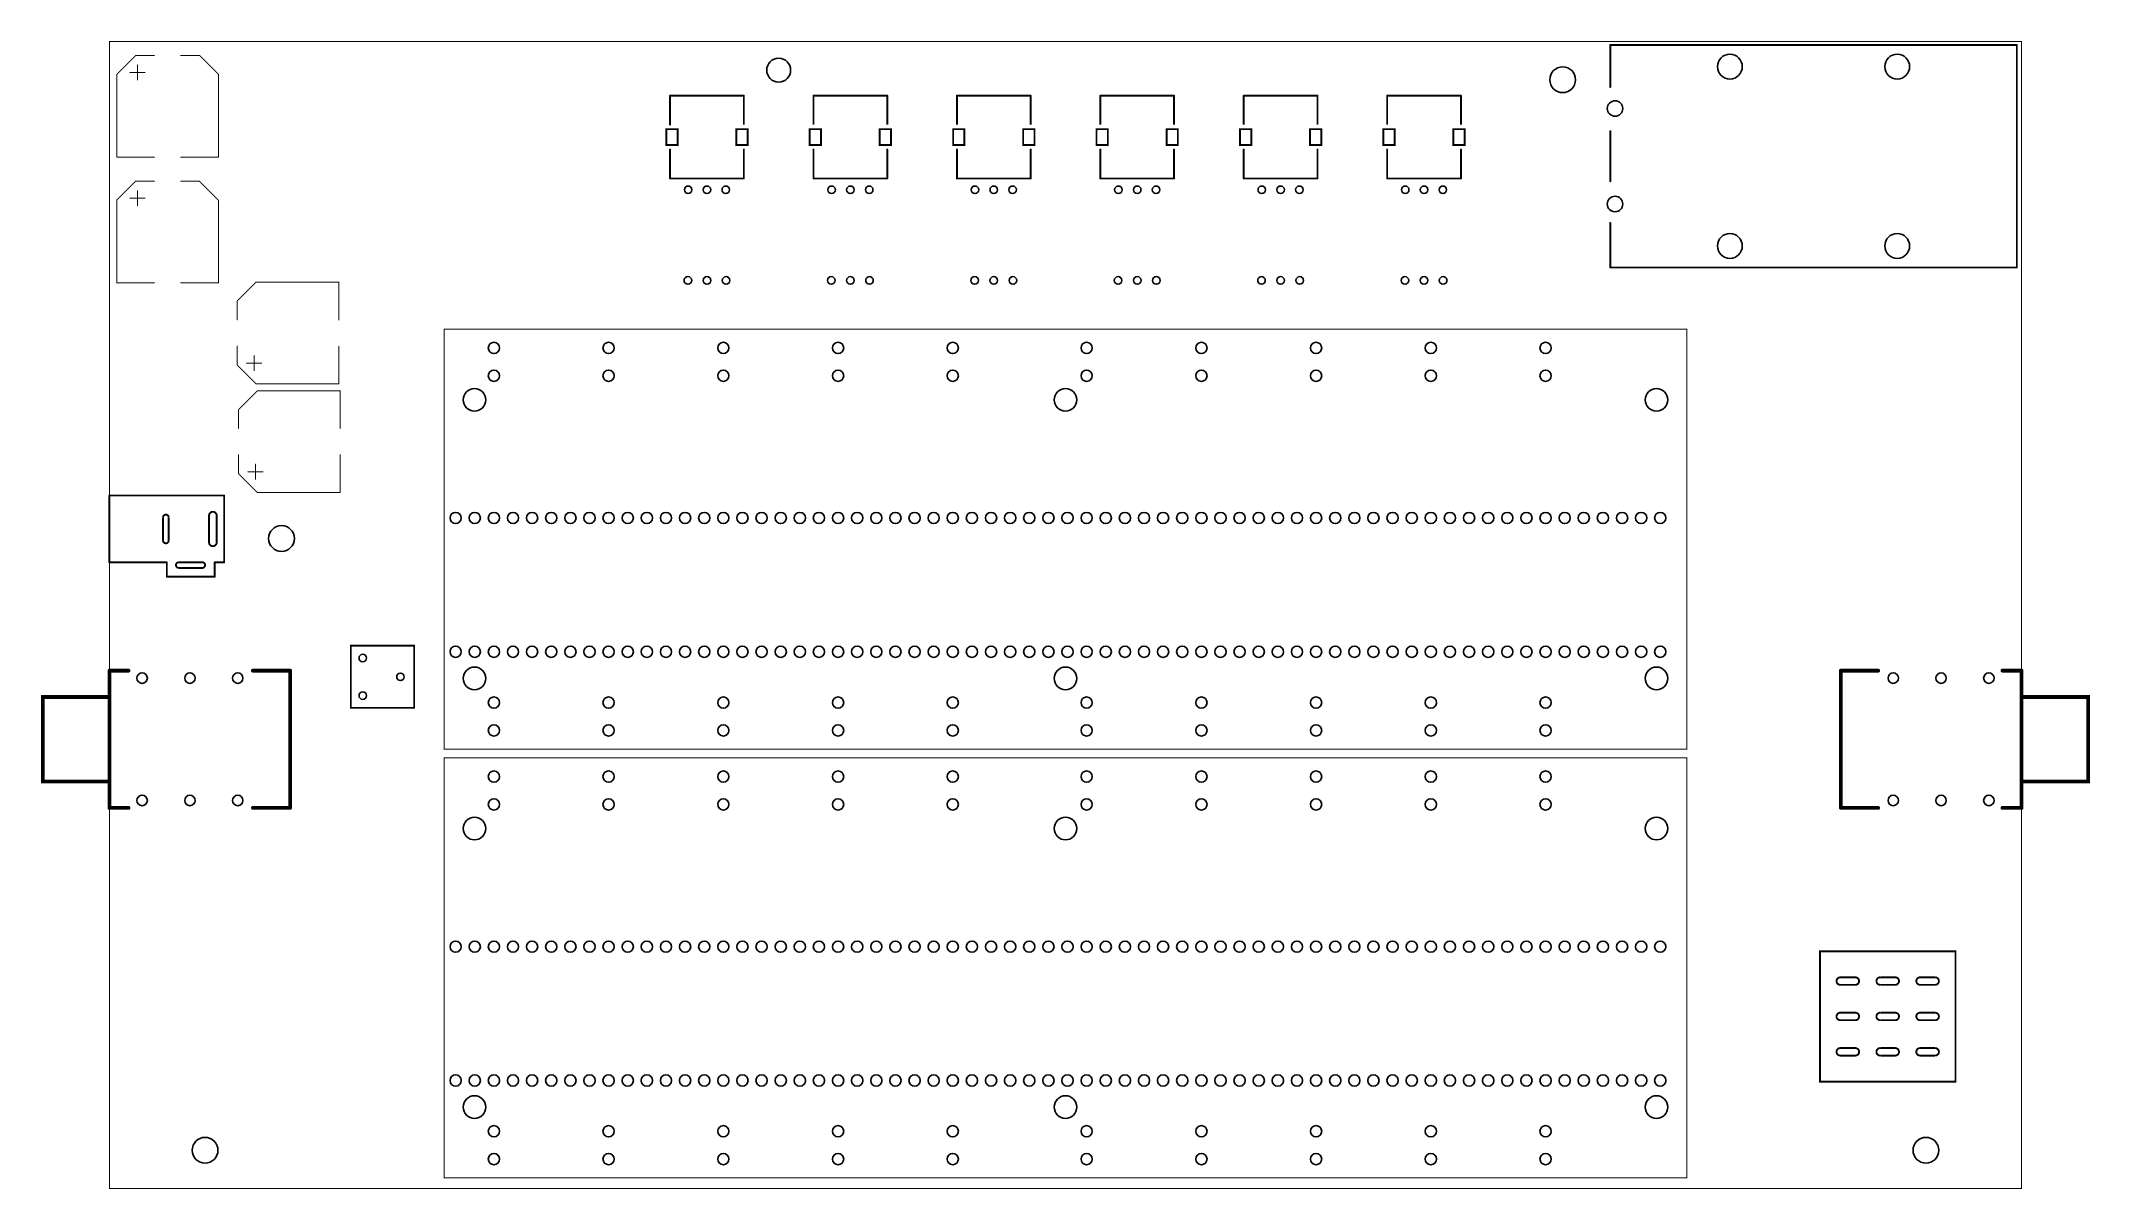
# Model space of a CAD drawing. Extents: x -0.4 to 10.4, y 0 to 6.
import ezdxf

# ---------------------------------------------------------------- set-up
doc = ezdxf.new("R2010")
doc.units = 0
doc.header["$MEASUREMENT"] = 0
for name, color, linetype in [('Board_Outline', 13, 'Continuous'), ('Drill_Top', 7, 'Continuous'), ('Top_Silk', 2, 'Continuous')]:
    doc.layers.add(name, color=color, linetype=linetype)

msp = doc.modelspace()

# ---------------------------------------------------------------- linework, layer by layer
at = {"layer": 'Board_Outline', "linetype": 'Continuous'}
for points, const_width in [([(0, 0), (10, 0), (10, 6), (0, 6), (0, 0)], 0.0055), ([(2.9124, 5.5414), (2.9714, 5.5414), (2.9714, 5.4587), (2.9124, 5.4587), (2.9124, 5.5414)], 0.0098), ([(2.9124, 5.5414), (2.9714, 5.5414), (2.9714, 5.4587), (2.9124, 5.4587), (2.9124, 5.5414)], 0.0055), ([(3.2786, 5.5414), (3.3376, 5.5414), (3.3376, 5.4587), (3.2786, 5.4587), (3.2786, 5.5414)], 0.0098), ([(3.2786, 5.5414), (3.3376, 5.5414), (3.3376, 5.4587), (3.2786, 5.4587), (3.2786, 5.5414)], 0.0055), ([(3.6624, 5.5414), (3.7214, 5.5414), (3.7214, 5.4587), (3.6624, 5.4587), (3.6624, 5.5414)], 0.0098), ([(3.6624, 5.5414), (3.7214, 5.5414), (3.7214, 5.4587), (3.6624, 5.4587), (3.6624, 5.5414)], 0.0055), ([(4.0286, 5.5414), (4.0876, 5.5414), (4.0876, 5.4587), (4.0286, 5.4587), (4.0286, 5.5414)], 0.0098), ([(4.0286, 5.5414), (4.0876, 5.5414), (4.0876, 5.4587), (4.0286, 5.4587), (4.0286, 5.5414)], 0.0055), ([(4.4124, 5.5414), (4.4714, 5.5414), (4.4714, 5.4587), (4.4124, 5.4587), (4.4124, 5.5414)], 0.0098), ([(4.4124, 5.5414), (4.4714, 5.5414), (4.4714, 5.4587), (4.4124, 5.4587), (4.4124, 5.5414)], 0.0055), ([(4.7786, 5.5414), (4.8376, 5.5414), (4.8376, 5.4587), (4.7786, 5.4587), (4.7786, 5.5414)], 0.0098), ([(4.7786, 5.5414), (4.8376, 5.5414), (4.8376, 5.4587), (4.7786, 5.4587), (4.7786, 5.5414)], 0.0055), ([(5.1624, 5.5414), (5.2214, 5.5414), (5.2214, 5.4587), (5.1624, 5.4587), (5.1624, 5.5414)], 0.0098), ([(5.1624, 5.5414), (5.2214, 5.5414), (5.2214, 5.4587), (5.1624, 5.4587), (5.1624, 5.5414)], 0.0055), ([(5.5286, 5.5414), (5.5876, 5.5414), (5.5876, 5.4587), (5.5286, 5.4587), (5.5286, 5.5414)], 0.0098), ([(5.5286, 5.5414), (5.5876, 5.5414), (5.5876, 5.4587), (5.5286, 5.4587), (5.5286, 5.5414)], 0.0055), ([(5.9124, 5.5414), (5.9714, 5.5414), (5.9714, 5.4587), (5.9124, 5.4587), (5.9124, 5.5414)], 0.0098), ([(5.9124, 5.5414), (5.9714, 5.5414), (5.9714, 5.4587), (5.9124, 5.4587), (5.9124, 5.5414)], 0.0055), ([(6.2786, 5.5414), (6.3376, 5.5414), (6.3376, 5.4587), (6.2786, 5.4587), (6.2786, 5.5414)], 0.0098), ([(6.2786, 5.5414), (6.3376, 5.5414), (6.3376, 5.4587), (6.2786, 5.4587), (6.2786, 5.5414)], 0.0055), ([(6.6624, 5.5414), (6.7214, 5.5414), (6.7214, 5.4587), (6.6624, 5.4587), (6.6624, 5.5414)], 0.0098), ([(6.6624, 5.5414), (6.7214, 5.5414), (6.7214, 5.4587), (6.6624, 5.4587), (6.6624, 5.5414)], 0.0055), ([(7.0286, 5.5414), (7.0876, 5.5414), (7.0876, 5.4587), (7.0286, 5.4587), (7.0286, 5.5414)], 0.0098), ([(7.0286, 5.5414), (7.0876, 5.5414), (7.0876, 5.4587), (7.0286, 5.4587), (7.0286, 5.5414)], 0.0055), ([(0.561, 3.52), (0.5608, 3.5231), (0.56, 3.5262), (0.5588, 3.5291), (0.5572, 3.5317), (0.5551, 3.5341), (0.5528, 3.5362), (0.5501, 3.5378), (0.5472, 3.539), (0.5441, 3.5398), (0.541, 3.54), (0.5379, 3.5398), (0.5348, 3.539), (0.5319, 3.5378), (0.5292, 3.5362), (0.5268, 3.5341), (0.5248, 3.5317), (0.5232, 3.5291), (0.522, 3.5262), (0.5212, 3.5231), (0.521, 3.52)], 0.0098), ([(0.561, 3.52), (0.5608, 3.5231), (0.56, 3.5262), (0.5588, 3.5291), (0.5572, 3.5317), (0.5551, 3.5341), (0.5528, 3.5362), (0.5501, 3.5378), (0.5472, 3.539), (0.5441, 3.5398), (0.541, 3.54), (0.5379, 3.5398), (0.5348, 3.539), (0.5319, 3.5378), (0.5292, 3.5362), (0.5268, 3.5341), (0.5248, 3.5317), (0.5232, 3.5291), (0.522, 3.5262), (0.5212, 3.5231), (0.521, 3.52)], 0.0055), ([(0.31, 3.51), (0.3098, 3.5123), (0.3093, 3.5146), (0.3084, 3.5168), (0.3072, 3.5188), (0.3056, 3.5206), (0.3038, 3.5221), (0.3018, 3.5234), (0.2997, 3.5243), (0.2974, 3.5248), (0.295, 3.525), (0.2927, 3.5248), (0.2904, 3.5243), (0.2882, 3.5234), (0.2862, 3.5221), (0.2844, 3.5206), (0.2829, 3.5188), (0.2817, 3.5168), (0.2808, 3.5146), (0.2802, 3.5123), (0.28, 3.51)], 0.0098), ([(0.28, 3.51), (0.28, 3.39)], 0.0098), ([(0.31, 3.51), (0.3098, 3.5123), (0.3093, 3.5146), (0.3084, 3.5168), (0.3072, 3.5188), (0.3056, 3.5206), (0.3038, 3.5221), (0.3018, 3.5234), (0.2997, 3.5243), (0.2974, 3.5248), (0.295, 3.525), (0.2927, 3.5248), (0.2904, 3.5243), (0.2882, 3.5234), (0.2862, 3.5221), (0.2844, 3.5206), (0.2829, 3.5188), (0.2817, 3.5168), (0.2808, 3.5146), (0.2802, 3.5123), (0.28, 3.51)], 0.0055), ([(0.28, 3.51), (0.28, 3.39)], 0.0055), ([(0.31, 3.51), (0.31, 3.39)], 0.0098), ([(0.31, 3.51), (0.31, 3.39)], 0.0055), ([(0.521, 3.52), (0.521, 3.38)], 0.0098), ([(0.521, 3.52), (0.521, 3.38)], 0.0055), ([(0.561, 3.52), (0.561, 3.38)], 0.0098), ([(0.561, 3.52), (0.561, 3.38)], 0.0055), ([(0.28, 3.39), (0.2802, 3.3877), (0.2808, 3.3854), (0.2817, 3.3832), (0.2829, 3.3812), (0.2844, 3.3794), (0.2862, 3.3779), (0.2882, 3.3767), (0.2904, 3.3757), (0.2927, 3.3752), (0.295, 3.375), (0.2974, 3.3752), (0.2997, 3.3757), (0.3018, 3.3767), (0.3038, 3.3779), (0.3056, 3.3794), (0.3072, 3.3812), (0.3084, 3.3832), (0.3093, 3.3854), (0.3098, 3.3877), (0.31, 3.39)], 0.0098), ([(0.28, 3.39), (0.2802, 3.3877), (0.2808, 3.3854), (0.2817, 3.3832), (0.2829, 3.3812), (0.2844, 3.3794), (0.2862, 3.3779), (0.2882, 3.3767), (0.2904, 3.3757), (0.2927, 3.3752), (0.295, 3.375), (0.2974, 3.3752), (0.2997, 3.3757), (0.3018, 3.3767), (0.3038, 3.3779), (0.3056, 3.3794), (0.3072, 3.3812), (0.3084, 3.3832), (0.3093, 3.3854), (0.3098, 3.3877), (0.31, 3.39)], 0.0055), ([(0.521, 3.38), (0.5212, 3.3769), (0.522, 3.3738), (0.5232, 3.3709), (0.5248, 3.3682), (0.5269, 3.3659), (0.5292, 3.3638), (0.5319, 3.3622), (0.5348, 3.361), (0.5379, 3.3603), (0.541, 3.36), (0.5441, 3.3603), (0.5472, 3.361), (0.5501, 3.3622), (0.5527, 3.3638), (0.5551, 3.3659), (0.5572, 3.3682), (0.5588, 3.3709), (0.56, 3.3738), (0.5607, 3.3769), (0.561, 3.38)], 0.0098), ([(0.521, 3.38), (0.5212, 3.3769), (0.522, 3.3738), (0.5232, 3.3709), (0.5248, 3.3682), (0.5269, 3.3659), (0.5292, 3.3638), (0.5319, 3.3622), (0.5348, 3.361), (0.5379, 3.3603), (0.541, 3.36), (0.5441, 3.3603), (0.5472, 3.361), (0.5501, 3.3622), (0.5527, 3.3638), (0.5551, 3.3659), (0.5572, 3.3682), (0.5588, 3.3709), (0.56, 3.3738), (0.5607, 3.3769), (0.561, 3.38)], 0.0055), ([(0.363, 3.276), (0.3607, 3.2758), (0.3584, 3.2753), (0.3562, 3.2744), (0.3542, 3.2731), (0.3524, 3.2716), (0.3509, 3.2698), (0.3496, 3.2678), (0.3487, 3.2656), (0.3482, 3.2633), (0.348, 3.261), (0.3482, 3.2586), (0.3487, 3.2564), (0.3496, 3.2542), (0.3509, 3.2522), (0.3524, 3.2504), (0.3542, 3.2489), (0.3562, 3.2476), (0.3584, 3.2467), (0.3607, 3.2462), (0.363, 3.246)], 0.0098), ([(0.363, 3.276), (0.3607, 3.2758), (0.3584, 3.2753), (0.3562, 3.2744), (0.3542, 3.2731), (0.3524, 3.2716), (0.3509, 3.2698), (0.3496, 3.2678), (0.3487, 3.2656), (0.3482, 3.2633), (0.348, 3.261), (0.3482, 3.2586), (0.3487, 3.2564), (0.3496, 3.2542), (0.3509, 3.2522), (0.3524, 3.2504), (0.3542, 3.2489), (0.3562, 3.2476), (0.3584, 3.2467), (0.3607, 3.2462), (0.363, 3.246)], 0.0055), ([(0.483, 3.276), (0.363, 3.276)], 0.0098), ([(0.483, 3.246), (0.363, 3.246)], 0.0098), ([(0.483, 3.276), (0.363, 3.276)], 0.0055), ([(0.483, 3.246), (0.363, 3.246)], 0.0055), ([(0.483, 3.246), (0.4856, 3.2459), (0.4881, 3.2462), (0.4905, 3.247), (0.4928, 3.2481), (0.4949, 3.2497), (0.4966, 3.2515), (0.4981, 3.2536), (0.4991, 3.256), (0.4998, 3.2584), (0.5, 3.261), (0.4998, 3.2635), (0.4991, 3.266), (0.4981, 3.2683), (0.4966, 3.2705), (0.4949, 3.2723), (0.4928, 3.2738), (0.4905, 3.275), (0.4881, 3.2758), (0.4856, 3.2761), (0.483, 3.276)], 0.0098), ([(0.483, 3.246), (0.4856, 3.2459), (0.4881, 3.2462), (0.4905, 3.247), (0.4928, 3.2481), (0.4949, 3.2497), (0.4966, 3.2515), (0.4981, 3.2536), (0.4991, 3.256), (0.4998, 3.2584), (0.5, 3.261), (0.4998, 3.2635), (0.4991, 3.266), (0.4981, 3.2683), (0.4966, 3.2705), (0.4949, 3.2723), (0.4928, 3.2738), (0.4905, 3.275), (0.4881, 3.2758), (0.4856, 3.2761), (0.483, 3.276)], 0.0055), ([(9.052, 1.1047), (9.0489, 1.1045), (9.0459, 1.1038), (9.043, 1.1026), (9.0404, 1.101), (9.038, 1.099), (9.036, 1.0966), (9.0344, 1.094), (9.0332, 1.0911), (9.0325, 1.0881), (9.0323, 1.0851), (9.0325, 1.082), (9.0332, 1.079), (9.0344, 1.0761), (9.036, 1.0735), (9.038, 1.0711), (9.0404, 1.0691), (9.043, 1.0675), (9.0459, 1.0663), (9.0489, 1.0656), (9.052, 1.0654)], 0.0098), ([(9.052, 1.1047), (9.0489, 1.1045), (9.0459, 1.1038), (9.043, 1.1026), (9.0404, 1.101), (9.038, 1.099), (9.036, 1.0966), (9.0344, 1.094), (9.0332, 1.0911), (9.0325, 1.0881), (9.0323, 1.0851), (9.0325, 1.082), (9.0332, 1.079), (9.0344, 1.0761), (9.036, 1.0735), (9.038, 1.0711), (9.0404, 1.0691), (9.043, 1.0675), (9.0459, 1.0663), (9.0489, 1.0656), (9.052, 1.0654)], 0.0055), ([(9.1307, 1.1047), (9.052, 1.1047)], 0.0098), ([(9.1307, 1.1047), (9.052, 1.1047)], 0.0055), ([(9.1307, 1.0654), (9.1338, 1.0656), (9.1368, 1.0663), (9.1396, 1.0675), (9.1423, 1.0691), (9.1446, 1.0711), (9.1466, 1.0735), (9.1483, 1.0761), (9.1494, 1.079), (9.1502, 1.082), (9.1504, 1.0851), (9.1502, 1.0881), (9.1494, 1.0911), (9.1483, 1.094), (9.1466, 1.0966), (9.1446, 1.099), (9.1423, 1.101), (9.1396, 1.1026), (9.1368, 1.1038), (9.1338, 1.1045), (9.1307, 1.1047)], 0.0098), ([(9.1307, 1.0654), (9.1338, 1.0656), (9.1368, 1.0663), (9.1396, 1.0675), (9.1423, 1.0691), (9.1446, 1.0711), (9.1466, 1.0735), (9.1483, 1.0761), (9.1494, 1.079), (9.1502, 1.082), (9.1504, 1.0851), (9.1502, 1.0881), (9.1494, 1.0911), (9.1483, 1.094), (9.1466, 1.0966), (9.1446, 1.099), (9.1423, 1.101), (9.1396, 1.1026), (9.1368, 1.1038), (9.1338, 1.1045), (9.1307, 1.1047)], 0.0055), ([(9.2606, 1.1047), (9.2575, 1.1045), (9.2545, 1.1038), (9.2517, 1.1026), (9.2491, 1.101), (9.2467, 1.099), (9.2447, 1.0966), (9.2431, 1.094), (9.2419, 1.0911), (9.2412, 1.0881), (9.241, 1.0851), (9.2412, 1.082), (9.2419, 1.079), (9.2431, 1.0761), (9.2447, 1.0735), (9.2467, 1.0712), (9.2491, 1.0691), (9.2517, 1.0675), (9.2545, 1.0663), (9.2575, 1.0656), (9.2606, 1.0654)], 0.0098), ([(9.2606, 1.1047), (9.2575, 1.1045), (9.2545, 1.1038), (9.2517, 1.1026), (9.2491, 1.101), (9.2467, 1.099), (9.2447, 1.0966), (9.2431, 1.094), (9.2419, 1.0911), (9.2412, 1.0881), (9.241, 1.0851), (9.2412, 1.082), (9.2419, 1.079), (9.2431, 1.0761), (9.2447, 1.0735), (9.2467, 1.0712), (9.2491, 1.0691), (9.2517, 1.0675), (9.2545, 1.0663), (9.2575, 1.0656), (9.2606, 1.0654)], 0.0055), ([(9.3394, 1.1047), (9.2606, 1.1047)], 0.0098), ([(9.3394, 1.1047), (9.2606, 1.1047)], 0.0055), ([(9.3394, 1.0654), (9.3425, 1.0656), (9.3455, 1.0663), (9.3483, 1.0675), (9.3509, 1.0691), (9.3533, 1.0712), (9.3553, 1.0735), (9.3569, 1.0761), (9.3581, 1.079), (9.3588, 1.082), (9.359, 1.0851), (9.3588, 1.0881), (9.3581, 1.0911), (9.3569, 1.094), (9.3553, 1.0966), (9.3533, 1.099), (9.3509, 1.101), (9.3483, 1.1026), (9.3455, 1.1038), (9.3425, 1.1045), (9.3394, 1.1047)], 0.0098), ([(9.3394, 1.0654), (9.3425, 1.0656), (9.3455, 1.0663), (9.3483, 1.0675), (9.3509, 1.0691), (9.3533, 1.0712), (9.3553, 1.0735), (9.3569, 1.0761), (9.3581, 1.079), (9.3588, 1.082), (9.359, 1.0851), (9.3588, 1.0881), (9.3581, 1.0911), (9.3569, 1.094), (9.3553, 1.0966), (9.3533, 1.099), (9.3509, 1.101), (9.3483, 1.1026), (9.3455, 1.1038), (9.3425, 1.1045), (9.3394, 1.1047)], 0.0055), ([(9.4693, 1.1047), (9.4662, 1.1045), (9.4632, 1.1038), (9.4604, 1.1026), (9.4577, 1.101), (9.4554, 1.099), (9.4534, 1.0966), (9.4517, 1.094), (9.4506, 1.0911), (9.4498, 1.0881), (9.4496, 1.0851), (9.4498, 1.082), (9.4506, 1.079), (9.4517, 1.0761), (9.4534, 1.0735), (9.4554, 1.0711), (9.4577, 1.0691), (9.4604, 1.0675), (9.4632, 1.0663), (9.4662, 1.0656), (9.4693, 1.0654)], 0.0098), ([(9.4693, 1.1047), (9.4662, 1.1045), (9.4632, 1.1038), (9.4604, 1.1026), (9.4577, 1.101), (9.4554, 1.099), (9.4534, 1.0966), (9.4517, 1.094), (9.4506, 1.0911), (9.4498, 1.0881), (9.4496, 1.0851), (9.4498, 1.082), (9.4506, 1.079), (9.4517, 1.0761), (9.4534, 1.0735), (9.4554, 1.0711), (9.4577, 1.0691), (9.4604, 1.0675), (9.4632, 1.0663), (9.4662, 1.0656), (9.4693, 1.0654)], 0.0055), ([(9.548, 1.1047), (9.4693, 1.1047)], 0.0098), ([(9.548, 1.1047), (9.4693, 1.1047)], 0.0055), ([(9.548, 1.0654), (9.5511, 1.0656), (9.5541, 1.0663), (9.557, 1.0675), (9.5596, 1.0691), (9.562, 1.0711), (9.564, 1.0735), (9.5656, 1.0761), (9.5668, 1.079), (9.5675, 1.082), (9.5677, 1.0851), (9.5675, 1.0881), (9.5668, 1.0911), (9.5656, 1.094), (9.564, 1.0966), (9.562, 1.099), (9.5596, 1.101), (9.557, 1.1026), (9.5541, 1.1038), (9.5511, 1.1045), (9.548, 1.1047)], 0.0098), ([(9.548, 1.0654), (9.5511, 1.0656), (9.5541, 1.0663), (9.557, 1.0675), (9.5596, 1.0691), (9.562, 1.0711), (9.564, 1.0735), (9.5656, 1.0761), (9.5668, 1.079), (9.5675, 1.082), (9.5677, 1.0851), (9.5675, 1.0881), (9.5668, 1.0911), (9.5656, 1.094), (9.564, 1.0966), (9.562, 1.099), (9.5596, 1.101), (9.557, 1.1026), (9.5541, 1.1038), (9.5511, 1.1045), (9.548, 1.1047)], 0.0055), ([(9.1307, 1.0654), (9.052, 1.0654)], 0.0098), ([(9.1307, 1.0654), (9.052, 1.0654)], 0.0055), ([(9.3394, 1.0654), (9.2606, 1.0654)], 0.0098), ([(9.3394, 1.0654), (9.2606, 1.0654)], 0.0055), ([(9.548, 1.0654), (9.4693, 1.0654)], 0.0098), ([(9.548, 1.0654), (9.4693, 1.0654)], 0.0055), ([(9.052, 0.9197), (9.0489, 0.9194), (9.0459, 0.9187), (9.043, 0.9175), (9.0404, 0.9159), (9.038, 0.9139), (9.036, 0.9116), (9.0344, 0.9089), (9.0332, 0.9061), (9.0325, 0.9031), (9.0323, 0.9), (9.0325, 0.8969), (9.0332, 0.8939), (9.0344, 0.8911), (9.036, 0.8884), (9.038, 0.8861), (9.0404, 0.8841), (9.043, 0.8825), (9.0459, 0.8813), (9.0489, 0.8806), (9.052, 0.8803)], 0.0098), ([(9.052, 0.9197), (9.0489, 0.9194), (9.0459, 0.9187), (9.043, 0.9175), (9.0404, 0.9159), (9.038, 0.9139), (9.036, 0.9116), (9.0344, 0.9089), (9.0332, 0.9061), (9.0325, 0.9031), (9.0323, 0.9), (9.0325, 0.8969), (9.0332, 0.8939), (9.0344, 0.8911), (9.036, 0.8884), (9.038, 0.8861), (9.0404, 0.8841), (9.043, 0.8825), (9.0459, 0.8813), (9.0489, 0.8806), (9.052, 0.8803)], 0.0055), ([(9.1307, 0.9197), (9.052, 0.9197)], 0.0098), ([(9.1307, 0.8803), (9.052, 0.8803)], 0.0098), ([(9.1307, 0.9197), (9.052, 0.9197)], 0.0055), ([(9.1307, 0.8803), (9.052, 0.8803)], 0.0055), ([(9.1307, 0.8803), (9.1338, 0.8806), (9.1368, 0.8813), (9.1396, 0.8825), (9.1423, 0.8841), (9.1446, 0.8861), (9.1466, 0.8884), (9.1483, 0.8911), (9.1494, 0.8939), (9.1502, 0.8969), (9.1504, 0.9), (9.1502, 0.9031), (9.1494, 0.9061), (9.1483, 0.9089), (9.1466, 0.9116), (9.1446, 0.9139), (9.1423, 0.9159), (9.1396, 0.9175), (9.1368, 0.9187), (9.1338, 0.9194), (9.1307, 0.9197)], 0.0098), ([(9.1307, 0.8803), (9.1338, 0.8806), (9.1368, 0.8813), (9.1396, 0.8825), (9.1423, 0.8841), (9.1446, 0.8861), (9.1466, 0.8884), (9.1483, 0.8911), (9.1494, 0.8939), (9.1502, 0.8969), (9.1504, 0.9), (9.1502, 0.9031), (9.1494, 0.9061), (9.1483, 0.9089), (9.1466, 0.9116), (9.1446, 0.9139), (9.1423, 0.9159), (9.1396, 0.9175), (9.1368, 0.9187), (9.1338, 0.9194), (9.1307, 0.9197)], 0.0055), ([(9.2606, 0.9197), (9.2575, 0.9194), (9.2545, 0.9187), (9.2517, 0.9175), (9.2491, 0.9159), (9.2467, 0.9139), (9.2447, 0.9116), (9.2431, 0.9089), (9.2419, 0.9061), (9.2412, 0.9031), (9.241, 0.9), (9.2412, 0.8969), (9.2419, 0.8939), (9.2431, 0.8911), (9.2447, 0.8884), (9.2467, 0.8861), (9.2491, 0.8841), (9.2517, 0.8825), (9.2545, 0.8813), (9.2575, 0.8806), (9.2606, 0.8803)], 0.0098), ([(9.2606, 0.9197), (9.2575, 0.9194), (9.2545, 0.9187), (9.2517, 0.9175), (9.2491, 0.9159), (9.2467, 0.9139), (9.2447, 0.9116), (9.2431, 0.9089), (9.2419, 0.9061), (9.2412, 0.9031), (9.241, 0.9), (9.2412, 0.8969), (9.2419, 0.8939), (9.2431, 0.8911), (9.2447, 0.8884), (9.2467, 0.8861), (9.2491, 0.8841), (9.2517, 0.8825), (9.2545, 0.8813), (9.2575, 0.8806), (9.2606, 0.8803)], 0.0055), ([(9.3394, 0.9197), (9.2606, 0.9197)], 0.0098), ([(9.3394, 0.8803), (9.2606, 0.8803)], 0.0098), ([(9.3394, 0.9197), (9.2606, 0.9197)], 0.0055), ([(9.3394, 0.8803), (9.2606, 0.8803)], 0.0055), ([(9.3394, 0.8803), (9.3425, 0.8806), (9.3455, 0.8813), (9.3483, 0.8825), (9.3509, 0.8841), (9.3533, 0.8861), (9.3553, 0.8884), (9.3569, 0.8911), (9.3581, 0.8939), (9.3588, 0.8969), (9.359, 0.9), (9.3588, 0.9031), (9.3581, 0.9061), (9.3569, 0.9089), (9.3553, 0.9116), (9.3533, 0.9139), (9.3509, 0.9159), (9.3483, 0.9175), (9.3455, 0.9187), (9.3425, 0.9194), (9.3394, 0.9197)], 0.0098), ([(9.3394, 0.8803), (9.3425, 0.8806), (9.3455, 0.8813), (9.3483, 0.8825), (9.3509, 0.8841), (9.3533, 0.8861), (9.3553, 0.8884), (9.3569, 0.8911), (9.3581, 0.8939), (9.3588, 0.8969), (9.359, 0.9), (9.3588, 0.9031), (9.3581, 0.9061), (9.3569, 0.9089), (9.3553, 0.9116), (9.3533, 0.9139), (9.3509, 0.9159), (9.3483, 0.9175), (9.3455, 0.9187), (9.3425, 0.9194), (9.3394, 0.9197)], 0.0055), ([(9.4693, 0.9197), (9.4662, 0.9194), (9.4632, 0.9187), (9.4604, 0.9175), (9.4577, 0.9159), (9.4554, 0.9139), (9.4534, 0.9116), (9.4517, 0.9089), (9.4506, 0.9061), (9.4498, 0.9031), (9.4496, 0.9), (9.4498, 0.8969), (9.4506, 0.8939), (9.4517, 0.8911), (9.4534, 0.8884), (9.4554, 0.8861), (9.4577, 0.8841), (9.4604, 0.8825), (9.4632, 0.8813), (9.4662, 0.8806), (9.4693, 0.8803)], 0.0098), ([(9.4693, 0.9197), (9.4662, 0.9194), (9.4632, 0.9187), (9.4604, 0.9175), (9.4577, 0.9159), (9.4554, 0.9139), (9.4534, 0.9116), (9.4517, 0.9089), (9.4506, 0.9061), (9.4498, 0.9031), (9.4496, 0.9), (9.4498, 0.8969), (9.4506, 0.8939), (9.4517, 0.8911), (9.4534, 0.8884), (9.4554, 0.8861), (9.4577, 0.8841), (9.4604, 0.8825), (9.4632, 0.8813), (9.4662, 0.8806), (9.4693, 0.8803)], 0.0055), ([(9.548, 0.9197), (9.4693, 0.9197)], 0.0098), ([(9.548, 0.8803), (9.4693, 0.8803)], 0.0098), ([(9.548, 0.9197), (9.4693, 0.9197)], 0.0055), ([(9.548, 0.8803), (9.4693, 0.8803)], 0.0055), ([(9.548, 0.8803), (9.5511, 0.8806), (9.5541, 0.8813), (9.557, 0.8825), (9.5596, 0.8841), (9.562, 0.8861), (9.564, 0.8884), (9.5656, 0.8911), (9.5668, 0.8939), (9.5675, 0.8969), (9.5677, 0.9), (9.5675, 0.9031), (9.5668, 0.9061), (9.5656, 0.9089), (9.564, 0.9116), (9.562, 0.9139), (9.5596, 0.9159), (9.557, 0.9175), (9.5541, 0.9187), (9.5511, 0.9194), (9.548, 0.9197)], 0.0098), ([(9.548, 0.8803), (9.5511, 0.8806), (9.5541, 0.8813), (9.557, 0.8825), (9.5596, 0.8841), (9.562, 0.8861), (9.564, 0.8884), (9.5656, 0.8911), (9.5668, 0.8939), (9.5675, 0.8969), (9.5677, 0.9), (9.5675, 0.9031), (9.5668, 0.9061), (9.5656, 0.9089), (9.564, 0.9116), (9.562, 0.9139), (9.5596, 0.9159), (9.557, 0.9175), (9.5541, 0.9187), (9.5511, 0.9194), (9.548, 0.9197)], 0.0055), ([(9.052, 0.7346), (9.0489, 0.7344), (9.0459, 0.7337), (9.043, 0.7325), (9.0404, 0.7309), (9.038, 0.7289), (9.036, 0.7265), (9.0344, 0.7239), (9.0332, 0.721), (9.0325, 0.718), (9.0323, 0.7149), (9.0325, 0.7119), (9.0332, 0.7089), (9.0344, 0.706), (9.036, 0.7034), (9.038, 0.701), (9.0404, 0.699), (9.043, 0.6974), (9.0459, 0.6962), (9.0489, 0.6955), (9.052, 0.6953)], 0.0098), ([(9.052, 0.7346), (9.0489, 0.7344), (9.0459, 0.7337), (9.043, 0.7325), (9.0404, 0.7309), (9.038, 0.7289), (9.036, 0.7265), (9.0344, 0.7239), (9.0332, 0.721), (9.0325, 0.718), (9.0323, 0.7149), (9.0325, 0.7119), (9.0332, 0.7089), (9.0344, 0.706), (9.036, 0.7034), (9.038, 0.701), (9.0404, 0.699), (9.043, 0.6974), (9.0459, 0.6962), (9.0489, 0.6955), (9.052, 0.6953)], 0.0055), ([(9.1307, 0.7346), (9.052, 0.7346)], 0.0098), ([(9.1307, 0.6953), (9.052, 0.6953)], 0.0098), ([(9.1307, 0.7346), (9.052, 0.7346)], 0.0055), ([(9.1307, 0.6953), (9.052, 0.6953)], 0.0055), ([(9.1307, 0.6953), (9.1338, 0.6955), (9.1368, 0.6962), (9.1396, 0.6974), (9.1423, 0.699), (9.1446, 0.701), (9.1466, 0.7034), (9.1483, 0.706), (9.1494, 0.7089), (9.1502, 0.7119), (9.1504, 0.7149), (9.1502, 0.718), (9.1494, 0.721), (9.1483, 0.7239), (9.1466, 0.7265), (9.1446, 0.7289), (9.1423, 0.7309), (9.1396, 0.7325), (9.1368, 0.7337), (9.1338, 0.7344), (9.1307, 0.7346)], 0.0098), ([(9.1307, 0.6953), (9.1338, 0.6955), (9.1368, 0.6962), (9.1396, 0.6974), (9.1423, 0.699), (9.1446, 0.701), (9.1466, 0.7034), (9.1483, 0.706), (9.1494, 0.7089), (9.1502, 0.7119), (9.1504, 0.7149), (9.1502, 0.718), (9.1494, 0.721), (9.1483, 0.7239), (9.1466, 0.7265), (9.1446, 0.7289), (9.1423, 0.7309), (9.1396, 0.7325), (9.1368, 0.7337), (9.1338, 0.7344), (9.1307, 0.7346)], 0.0055), ([(9.2606, 0.7346), (9.2575, 0.7344), (9.2545, 0.7337), (9.2517, 0.7325), (9.2491, 0.7309), (9.2467, 0.7288), (9.2447, 0.7265), (9.2431, 0.7239), (9.2419, 0.721), (9.2412, 0.718), (9.241, 0.7149), (9.2412, 0.7119), (9.2419, 0.7089), (9.2431, 0.706), (9.2447, 0.7034), (9.2467, 0.701), (9.2491, 0.699), (9.2517, 0.6974), (9.2545, 0.6962), (9.2575, 0.6955), (9.2606, 0.6953)], 0.0098), ([(9.2606, 0.7346), (9.2575, 0.7344), (9.2545, 0.7337), (9.2517, 0.7325), (9.2491, 0.7309), (9.2467, 0.7288), (9.2447, 0.7265), (9.2431, 0.7239), (9.2419, 0.721), (9.2412, 0.718), (9.241, 0.7149), (9.2412, 0.7119), (9.2419, 0.7089), (9.2431, 0.706), (9.2447, 0.7034), (9.2467, 0.701), (9.2491, 0.699), (9.2517, 0.6974), (9.2545, 0.6962), (9.2575, 0.6955), (9.2606, 0.6953)], 0.0055), ([(9.3394, 0.7346), (9.2606, 0.7346)], 0.0098), ([(9.3394, 0.6953), (9.2606, 0.6953)], 0.0098), ([(9.3394, 0.7346), (9.2606, 0.7346)], 0.0055), ([(9.3394, 0.6953), (9.2606, 0.6953)], 0.0055), ([(9.3394, 0.6953), (9.3425, 0.6955), (9.3455, 0.6962), (9.3483, 0.6974), (9.3509, 0.699), (9.3533, 0.701), (9.3553, 0.7034), (9.3569, 0.706), (9.3581, 0.7089), (9.3588, 0.7119), (9.359, 0.7149), (9.3588, 0.718), (9.3581, 0.721), (9.3569, 0.7239), (9.3553, 0.7265), (9.3533, 0.7288), (9.3509, 0.7309), (9.3483, 0.7325), (9.3455, 0.7337), (9.3425, 0.7344), (9.3394, 0.7346)], 0.0098), ([(9.3394, 0.6953), (9.3425, 0.6955), (9.3455, 0.6962), (9.3483, 0.6974), (9.3509, 0.699), (9.3533, 0.701), (9.3553, 0.7034), (9.3569, 0.706), (9.3581, 0.7089), (9.3588, 0.7119), (9.359, 0.7149), (9.3588, 0.718), (9.3581, 0.721), (9.3569, 0.7239), (9.3553, 0.7265), (9.3533, 0.7288), (9.3509, 0.7309), (9.3483, 0.7325), (9.3455, 0.7337), (9.3425, 0.7344), (9.3394, 0.7346)], 0.0055), ([(9.4693, 0.7346), (9.4662, 0.7344), (9.4632, 0.7337), (9.4604, 0.7325), (9.4577, 0.7309), (9.4554, 0.7289), (9.4534, 0.7265), (9.4517, 0.7239), (9.4506, 0.721), (9.4498, 0.718), (9.4496, 0.7149), (9.4498, 0.7119), (9.4506, 0.7089), (9.4517, 0.706), (9.4534, 0.7034), (9.4554, 0.701), (9.4577, 0.699), (9.4604, 0.6974), (9.4632, 0.6962), (9.4662, 0.6955), (9.4693, 0.6953)], 0.0098), ([(9.4693, 0.7346), (9.4662, 0.7344), (9.4632, 0.7337), (9.4604, 0.7325), (9.4577, 0.7309), (9.4554, 0.7289), (9.4534, 0.7265), (9.4517, 0.7239), (9.4506, 0.721), (9.4498, 0.718), (9.4496, 0.7149), (9.4498, 0.7119), (9.4506, 0.7089), (9.4517, 0.706), (9.4534, 0.7034), (9.4554, 0.701), (9.4577, 0.699), (9.4604, 0.6974), (9.4632, 0.6962), (9.4662, 0.6955), (9.4693, 0.6953)], 0.0055), ([(9.548, 0.7346), (9.4693, 0.7346)], 0.0098), ([(9.548, 0.6953), (9.4693, 0.6953)], 0.0098), ([(9.548, 0.7346), (9.4693, 0.7346)], 0.0055), ([(9.548, 0.6953), (9.4693, 0.6953)], 0.0055), ([(9.548, 0.6953), (9.5511, 0.6955), (9.5541, 0.6962), (9.557, 0.6974), (9.5596, 0.699), (9.562, 0.701), (9.564, 0.7034), (9.5656, 0.706), (9.5668, 0.7089), (9.5675, 0.7119), (9.5677, 0.7149), (9.5675, 0.718), (9.5668, 0.721), (9.5656, 0.7239), (9.564, 0.7265), (9.562, 0.7289), (9.5596, 0.7309), (9.557, 0.7325), (9.5541, 0.7337), (9.5511, 0.7344), (9.548, 0.7346)], 0.0098), ([(9.548, 0.6953), (9.5511, 0.6955), (9.5541, 0.6962), (9.557, 0.6974), (9.5596, 0.699), (9.562, 0.701), (9.564, 0.7034), (9.5656, 0.706), (9.5668, 0.7089), (9.5675, 0.7119), (9.5677, 0.7149), (9.5675, 0.718), (9.5668, 0.721), (9.5656, 0.7239), (9.564, 0.7265), (9.562, 0.7289), (9.5596, 0.7309), (9.557, 0.7325), (9.5541, 0.7337), (9.5511, 0.7344), (9.548, 0.7346)], 0.0055)]:
    msp.add_lwpolyline(points, dxfattribs=dict(at, const_width=const_width))
at = {"layer": 'Drill_Top'}
for centre, radius in [((3.5, 5.85), 0.0625), ((8.4745, 5.8686), 0.065), ((9.3495, 5.8686), 0.065), ((7.6, 5.8), 0.0675), ((7.874, 5.6496), 0.0405), ((3.0266, 5.2244), 0.0197), ((3.125, 5.2244), 0.0197), ((3.2234, 5.2244), 0.0197), ((3.7766, 5.2244), 0.0197), ((3.875, 5.2244), 0.0197), ((3.9734, 5.2244), 0.0197), ((4.5266, 5.2244), 0.0197), ((4.625, 5.2244), 0.0197), ((4.7234, 5.2244), 0.0197), ((5.2766, 5.2244), 0.0197), ((5.375, 5.2244), 0.0197), ((5.4734, 5.2244), 0.0197), ((6.0266, 5.2244), 0.0197), ((6.125, 5.2244), 0.0197), ((6.2234, 5.2244), 0.0197), ((6.7766, 5.2244), 0.0197), ((6.875, 5.2244), 0.0197), ((6.9734, 5.2244), 0.0197), ((7.874, 5.1496), 0.0405), ((8.4745, 4.9306), 0.065), ((9.3495, 4.9306), 0.065), ((3.025, 4.75), 0.02), ((3.125, 4.75), 0.02), ((3.225, 4.75), 0.02), ((3.775, 4.75), 0.02), ((3.875, 4.75), 0.02), ((3.975, 4.75), 0.02), ((4.525, 4.75), 0.02), ((4.625, 4.75), 0.02), ((4.725, 4.75), 0.02), ((5.275, 4.75), 0.02), ((5.375, 4.75), 0.02), ((5.475, 4.75), 0.02), ((6.025, 4.75), 0.02), ((6.125, 4.75), 0.02), ((6.225, 4.75), 0.02), ((6.775, 4.75), 0.02), ((6.875, 4.75), 0.02), ((6.975, 4.75), 0.02), ((2.0106, 4.3972), 0.0295), ((2.6106, 4.3972), 0.0295), ((3.2106, 4.3972), 0.0295), ((3.8106, 4.3972), 0.0295), ((4.4106, 4.3972), 0.0295), ((5.1106, 4.3972), 0.0295), ((5.7106, 4.3972), 0.0295), ((6.3106, 4.3972), 0.0295), ((6.9106, 4.3972), 0.0295), ((7.5106, 4.3972), 0.0295), ((1.9094, 4.1252), 0.0591), ((2.0106, 4.2516), 0.0295), ((2.6106, 4.2516), 0.0295), ((3.2106, 4.2516), 0.0295), ((3.8106, 4.2516), 0.0295), ((4.4106, 4.2516), 0.0295), ((5, 4.1252), 0.0591), ((5.1106, 4.2516), 0.0295), ((5.7106, 4.2516), 0.0295), ((6.3106, 4.2516), 0.0295), ((6.9106, 4.2516), 0.0295), ((7.5106, 4.2516), 0.0295), ((8.0906, 4.1252), 0.0591), ((1.8106, 3.5075), 0.0295), ((1.9106, 3.5075), 0.0295), ((2.0106, 3.5075), 0.0295), ((2.1106, 3.5075), 0.0295), ((2.2106, 3.5075), 0.0295), ((2.3106, 3.5075), 0.0295), ((2.4106, 3.5075), 0.0295), ((2.5106, 3.5075), 0.0295), ((2.6106, 3.5075), 0.0295), ((2.7106, 3.5075), 0.0295), ((2.8106, 3.5075), 0.0295), ((2.9106, 3.5075), 0.0295), ((3.0106, 3.5075), 0.0295), ((3.1106, 3.5075), 0.0295), ((3.2106, 3.5075), 0.0295), ((3.3106, 3.5075), 0.0295), ((3.4106, 3.5075), 0.0295), ((3.5106, 3.5075), 0.0295), ((3.6106, 3.5075), 0.0295), ((3.7106, 3.5075), 0.0295), ((3.8106, 3.5075), 0.0295), ((3.9106, 3.5075), 0.0295), ((4.0106, 3.5075), 0.0295), ((4.1106, 3.5075), 0.0295), ((4.2106, 3.5075), 0.0295), ((4.3106, 3.5075), 0.0295), ((4.4106, 3.5075), 0.0295), ((4.5106, 3.5075), 0.0295), ((4.6106, 3.5075), 0.0295), ((4.7106, 3.5075), 0.0295), ((4.8106, 3.5075), 0.0295), ((4.9106, 3.5075), 0.0295), ((5.0106, 3.5075), 0.0295), ((5.1106, 3.5075), 0.0295), ((5.2106, 3.5075), 0.0295), ((5.3106, 3.5075), 0.0295), ((5.4106, 3.5075), 0.0295), ((5.5106, 3.5075), 0.0295), ((5.6106, 3.5075), 0.0295), ((5.7106, 3.5075), 0.0295), ((5.8106, 3.5075), 0.0295), ((5.9106, 3.5075), 0.0295), ((6.0106, 3.5075), 0.0295), ((6.1106, 3.5075), 0.0295), ((6.2106, 3.5075), 0.0295), ((6.3106, 3.5075), 0.0295), ((6.4106, 3.5075), 0.0295), ((6.5106, 3.5075), 0.0295), ((6.6106, 3.5075), 0.0295), ((6.7106, 3.5075), 0.0295), ((6.8106, 3.5075), 0.0295), ((6.9106, 3.5075), 0.0295), ((7.0106, 3.5075), 0.0295), ((7.1106, 3.5075), 0.0295), ((7.2106, 3.5075), 0.0295), ((7.3106, 3.5075), 0.0295), ((7.4106, 3.5075), 0.0295), ((7.5106, 3.5075), 0.0295), ((7.6106, 3.5075), 0.0295), ((7.7106, 3.5075), 0.0295), ((7.8106, 3.5075), 0.0295), ((7.9106, 3.5075), 0.0295), ((8.0106, 3.5075), 0.0295), ((8.1106, 3.5075), 0.0295), ((0.9, 3.4), 0.0675), ((1.325, 2.775), 0.0197), ((1.8106, 2.8075), 0.0295), ((1.9106, 2.8075), 0.0295), ((2.0106, 2.8075), 0.0295), ((2.1106, 2.8075), 0.0295), ((2.2106, 2.8075), 0.0295), ((2.3106, 2.8075), 0.0295), ((2.4106, 2.8075), 0.0295), ((2.5106, 2.8075), 0.0295), ((2.6106, 2.8075), 0.0295), ((2.7106, 2.8075), 0.0295), ((2.8106, 2.8075), 0.0295), ((2.9106, 2.8075), 0.0295), ((3.0106, 2.8075), 0.0295), ((3.1106, 2.8075), 0.0295), ((3.2106, 2.8075), 0.0295), ((3.3106, 2.8075), 0.0295), ((3.4106, 2.8075), 0.0295), ((3.5106, 2.8075), 0.0295), ((3.6106, 2.8075), 0.0295), ((3.7106, 2.8075), 0.0295), ((3.8106, 2.8075), 0.0295), ((3.9106, 2.8075), 0.0295), ((4.0106, 2.8075), 0.0295), ((4.1106, 2.8075), 0.0295), ((4.2106, 2.8075), 0.0295), ((4.3106, 2.8075), 0.0295), ((4.4106, 2.8075), 0.0295), ((4.5106, 2.8075), 0.0295), ((4.6106, 2.8075), 0.0295), ((4.7106, 2.8075), 0.0295), ((4.8106, 2.8075), 0.0295), ((4.9106, 2.8075), 0.0295), ((5.0106, 2.8075), 0.0295), ((5.1106, 2.8075), 0.0295), ((5.2106, 2.8075), 0.0295), ((5.3106, 2.8075), 0.0295), ((5.4106, 2.8075), 0.0295), ((5.5106, 2.8075), 0.0295), ((5.6106, 2.8075), 0.0295), ((5.7106, 2.8075), 0.0295), ((5.8106, 2.8075), 0.0295), ((5.9106, 2.8075), 0.0295), ((6.0106, 2.8075), 0.0295), ((6.1106, 2.8075), 0.0295), ((6.2106, 2.8075), 0.0295), ((6.3106, 2.8075), 0.0295), ((6.4106, 2.8075), 0.0295), ((6.5106, 2.8075), 0.0295), ((6.6106, 2.8075), 0.0295), ((6.7106, 2.8075), 0.0295), ((6.8106, 2.8075), 0.0295), ((6.9106, 2.8075), 0.0295), ((7.0106, 2.8075), 0.0295), ((7.1106, 2.8075), 0.0295), ((7.2106, 2.8075), 0.0295), ((7.3106, 2.8075), 0.0295), ((7.4106, 2.8075), 0.0295), ((7.5106, 2.8075), 0.0295), ((7.6106, 2.8075), 0.0295), ((7.7106, 2.8075), 0.0295), ((7.8106, 2.8075), 0.0295), ((7.9106, 2.8075), 0.0295), ((8.0106, 2.8075), 0.0295), ((8.1106, 2.8075), 0.0295), ((0.171, 2.67), 0.0275), ((0.421, 2.67), 0.0275), ((0.671, 2.67), 0.0275), ((1.5219, 2.6766), 0.0197), ((1.9094, 2.6685), 0.0591), ((5, 2.6685), 0.0591), ((8.0906, 2.6685), 0.0591), ((9.329, 2.67), 0.0275), ((9.579, 2.67), 0.0275), ((9.829, 2.67), 0.0275), ((1.325, 2.5781), 0.0197), ((2.0106, 2.5421), 0.0295), ((2.6106, 2.5421), 0.0295), ((3.2106, 2.5421), 0.0295), ((3.8106, 2.5421), 0.0295), ((4.4106, 2.5421), 0.0295), ((5.1106, 2.5421), 0.0295), ((5.7106, 2.5421), 0.0295), ((6.3106, 2.5421), 0.0295), ((6.9106, 2.5421), 0.0295), ((7.5106, 2.5421), 0.0295), ((2.0106, 2.3965), 0.0295), ((2.6106, 2.3965), 0.0295), ((3.2106, 2.3965), 0.0295), ((3.8106, 2.3965), 0.0295), ((4.4106, 2.3965), 0.0295), ((5.1106, 2.3965), 0.0295), ((5.7106, 2.3965), 0.0295), ((6.3106, 2.3965), 0.0295), ((6.9106, 2.3965), 0.0295), ((7.5106, 2.3965), 0.0295), ((2.0106, 2.1548), 0.0295), ((2.6106, 2.1548), 0.0295), ((3.2106, 2.1548), 0.0295), ((3.8106, 2.1548), 0.0295), ((4.4106, 2.1548), 0.0295), ((5.1106, 2.1548), 0.0295), ((5.7106, 2.1548), 0.0295), ((6.3106, 2.1548), 0.0295), ((6.9106, 2.1548), 0.0295), ((7.5106, 2.1548), 0.0295), ((0.171, 2.03), 0.0275), ((0.421, 2.03), 0.0275), ((0.671, 2.03), 0.0275), ((2.0106, 2.0091), 0.0295), ((2.6106, 2.0091), 0.0295), ((3.2106, 2.0091), 0.0295), ((3.8106, 2.0091), 0.0295), ((4.4106, 2.0091), 0.0295), ((5.1106, 2.0091), 0.0295), ((5.7106, 2.0091), 0.0295), ((6.3106, 2.0091), 0.0295), ((6.9106, 2.0091), 0.0295), ((7.5106, 2.0091), 0.0295), ((9.329, 2.03), 0.0275), ((9.579, 2.03), 0.0275), ((9.829, 2.03), 0.0275), ((1.9094, 1.8827), 0.0591), ((5, 1.8827), 0.0591), ((8.0906, 1.8827), 0.0591), ((1.8106, 1.265), 0.0295), ((1.9106, 1.265), 0.0295), ((2.0106, 1.265), 0.0295), ((2.1106, 1.265), 0.0295), ((2.2106, 1.265), 0.0295), ((2.3106, 1.265), 0.0295), ((2.4106, 1.265), 0.0295), ((2.5106, 1.265), 0.0295), ((2.6106, 1.265), 0.0295), ((2.7106, 1.265), 0.0295), ((2.8106, 1.265), 0.0295), ((2.9106, 1.265), 0.0295), ((3.0106, 1.265), 0.0295), ((3.1106, 1.265), 0.0295), ((3.2106, 1.265), 0.0295), ((3.3106, 1.265), 0.0295), ((3.4106, 1.265), 0.0295), ((3.5106, 1.265), 0.0295), ((3.6106, 1.265), 0.0295), ((3.7106, 1.265), 0.0295), ((3.8106, 1.265), 0.0295), ((3.9106, 1.265), 0.0295), ((4.0106, 1.265), 0.0295), ((4.1106, 1.265), 0.0295), ((4.2106, 1.265), 0.0295), ((4.3106, 1.265), 0.0295), ((4.4106, 1.265), 0.0295), ((4.5106, 1.265), 0.0295), ((4.6106, 1.265), 0.0295), ((4.7106, 1.265), 0.0295), ((4.8106, 1.265), 0.0295), ((4.9106, 1.265), 0.0295), ((5.0106, 1.265), 0.0295), ((5.1106, 1.265), 0.0295), ((5.2106, 1.265), 0.0295), ((5.3106, 1.265), 0.0295), ((5.4106, 1.265), 0.0295), ((5.5106, 1.265), 0.0295), ((5.6106, 1.265), 0.0295), ((5.7106, 1.265), 0.0295), ((5.8106, 1.265), 0.0295), ((5.9106, 1.265), 0.0295), ((6.0106, 1.265), 0.0295), ((6.1106, 1.265), 0.0295), ((6.2106, 1.265), 0.0295), ((6.3106, 1.265), 0.0295), ((6.4106, 1.265), 0.0295), ((6.5106, 1.265), 0.0295), ((6.6106, 1.265), 0.0295), ((6.7106, 1.265), 0.0295), ((6.8106, 1.265), 0.0295), ((6.9106, 1.265), 0.0295), ((7.0106, 1.265), 0.0295), ((7.1106, 1.265), 0.0295), ((7.2106, 1.265), 0.0295), ((7.3106, 1.265), 0.0295), ((7.4106, 1.265), 0.0295), ((7.5106, 1.265), 0.0295), ((7.6106, 1.265), 0.0295), ((7.7106, 1.265), 0.0295), ((7.8106, 1.265), 0.0295), ((7.9106, 1.265), 0.0295), ((8.0106, 1.265), 0.0295), ((8.1106, 1.265), 0.0295), ((1.8106, 0.565), 0.0295), ((1.9106, 0.565), 0.0295), ((2.0106, 0.565), 0.0295), ((2.1106, 0.565), 0.0295), ((2.2106, 0.565), 0.0295), ((2.3106, 0.565), 0.0295), ((2.4106, 0.565), 0.0295), ((2.5106, 0.565), 0.0295), ((2.6106, 0.565), 0.0295), ((2.7106, 0.565), 0.0295), ((2.8106, 0.565), 0.0295), ((2.9106, 0.565), 0.0295), ((3.0106, 0.565), 0.0295), ((3.1106, 0.565), 0.0295), ((3.2106, 0.565), 0.0295), ((3.3106, 0.565), 0.0295), ((3.4106, 0.565), 0.0295), ((3.5106, 0.565), 0.0295), ((3.6106, 0.565), 0.0295), ((3.7106, 0.565), 0.0295), ((3.8106, 0.565), 0.0295), ((3.9106, 0.565), 0.0295), ((4.0106, 0.565), 0.0295), ((4.1106, 0.565), 0.0295), ((4.2106, 0.565), 0.0295), ((4.3106, 0.565), 0.0295), ((4.4106, 0.565), 0.0295), ((4.5106, 0.565), 0.0295), ((4.6106, 0.565), 0.0295), ((4.7106, 0.565), 0.0295), ((4.8106, 0.565), 0.0295), ((4.9106, 0.565), 0.0295), ((5.0106, 0.565), 0.0295), ((5.1106, 0.565), 0.0295), ((5.2106, 0.565), 0.0295), ((5.3106, 0.565), 0.0295), ((5.4106, 0.565), 0.0295), ((5.5106, 0.565), 0.0295), ((5.6106, 0.565), 0.0295), ((5.7106, 0.565), 0.0295), ((5.8106, 0.565), 0.0295), ((5.9106, 0.565), 0.0295), ((6.0106, 0.565), 0.0295), ((6.1106, 0.565), 0.0295), ((6.2106, 0.565), 0.0295), ((6.3106, 0.565), 0.0295), ((6.4106, 0.565), 0.0295), ((6.5106, 0.565), 0.0295), ((6.6106, 0.565), 0.0295), ((6.7106, 0.565), 0.0295), ((6.8106, 0.565), 0.0295), ((6.9106, 0.565), 0.0295), ((7.0106, 0.565), 0.0295), ((7.1106, 0.565), 0.0295), ((7.2106, 0.565), 0.0295), ((7.3106, 0.565), 0.0295), ((7.4106, 0.565), 0.0295), ((7.5106, 0.565), 0.0295), ((7.6106, 0.565), 0.0295), ((7.7106, 0.565), 0.0295), ((7.8106, 0.565), 0.0295), ((7.9106, 0.565), 0.0295), ((8.0106, 0.565), 0.0295), ((8.1106, 0.565), 0.0295), ((1.9094, 0.4261), 0.0591), ((5, 0.4261), 0.0591), ((8.0906, 0.4261), 0.0591), ((2.0106, 0.2997), 0.0295), ((2.6106, 0.2997), 0.0295), ((3.2106, 0.2997), 0.0295), ((3.8106, 0.2997), 0.0295), ((4.4106, 0.2997), 0.0295), ((5.1106, 0.2997), 0.0295), ((5.7106, 0.2997), 0.0295), ((6.3106, 0.2997), 0.0295), ((6.9106, 0.2997), 0.0295), ((7.5106, 0.2997), 0.0295), ((0.5, 0.2), 0.0675), ((9.5, 0.2), 0.0675), ((2.0106, 0.154), 0.0295), ((2.6106, 0.154), 0.0295), ((3.2106, 0.154), 0.0295), ((3.8106, 0.154), 0.0295), ((4.4106, 0.154), 0.0295), ((5.1106, 0.154), 0.0295), ((5.7106, 0.154), 0.0295), ((6.3106, 0.154), 0.0295), ((6.9106, 0.154), 0.0295), ((7.5106, 0.154), 0.0295)]:
    msp.add_circle(centre, radius, dxfattribs=at)
at = {"layer": 'Top_Silk', "linetype": 'Continuous'}
for points, const_width in [([(0.0383, 5.8284), (0.1367, 5.9268)], 0.005), ([(0.1367, 5.9268), (0.2351, 5.9268)], 0.005), ([(0.4713, 5.9268), (0.3729, 5.9268)], 0.005), ([(0.5697, 5.8284), (0.4713, 5.9268)], 0.005), ([(7.8491, 5.9816), (7.8491, 5.7616)], 0.0098), ([(7.8491, 5.9816), (9.975, 5.9816)], 0.0098), ([(9.975, 5.9816), (9.975, 4.8176)], 0.0098), ([(0.0383, 5.3953), (0.0383, 5.8284)], 0.005), ([(0.1072, 5.8382), (0.1859, 5.8382)], 0.005), ([(0.1465, 5.7989), (0.1465, 5.8776)], 0.005), ([(0.57, 5.3953), (0.5697, 5.8284)], 0.005), ([(2.9321, 5.565), (2.9321, 5.7165)], 0.0098), ([(2.9321, 5.7165), (3.3179, 5.7165)], 0.0098), ([(3.3179, 5.565), (3.3179, 5.7165)], 0.0098), ([(3.6821, 5.565), (3.6821, 5.7165)], 0.0098), ([(3.6821, 5.7165), (4.0679, 5.7165)], 0.0098), ([(4.0679, 5.565), (4.0679, 5.7165)], 0.0098), ([(4.4321, 5.565), (4.4321, 5.7165)], 0.0098), ([(4.4321, 5.7165), (4.8179, 5.7165)], 0.0098), ([(4.8179, 5.565), (4.8179, 5.7165)], 0.0098), ([(5.1821, 5.565), (5.1821, 5.7165)], 0.0098), ([(5.1821, 5.7165), (5.5679, 5.7165)], 0.0098), ([(5.5679, 5.565), (5.5679, 5.7165)], 0.0098), ([(5.9321, 5.565), (5.9321, 5.7165)], 0.0098), ([(5.9321, 5.7165), (6.3179, 5.7165)], 0.0098), ([(6.3179, 5.565), (6.3179, 5.7165)], 0.0098), ([(6.6821, 5.565), (6.6821, 5.7165)], 0.0098), ([(6.6821, 5.7165), (7.0679, 5.7165)], 0.0098), ([(7.0679, 5.565), (7.0679, 5.7165)], 0.0098), ([(7.8495, 5.5309), (7.8491, 5.2687)], 0.0098), ([(0.2351, 5.3953), (0.0383, 5.3953)], 0.005), ([(0.3729, 5.3953), (0.5697, 5.3953)], 0.005), ([(2.9321, 5.2835), (2.9321, 5.4351)], 0.0098), ([(3.3179, 5.2835), (3.3179, 5.4351)], 0.0098), ([(3.6821, 5.2835), (3.6821, 5.4351)], 0.0098), ([(4.0679, 5.2835), (4.0679, 5.4351)], 0.0098), ([(4.4321, 5.2835), (4.4321, 5.4351)], 0.0098), ([(4.8179, 5.2835), (4.8179, 5.4351)], 0.0098), ([(5.1821, 5.2835), (5.1821, 5.4351)], 0.0098), ([(5.5679, 5.2835), (5.5679, 5.4351)], 0.0098), ([(5.9321, 5.2835), (5.9321, 5.4351)], 0.0098), ([(6.3179, 5.2835), (6.3179, 5.4351)], 0.0098), ([(6.6821, 5.2835), (6.6821, 5.4351)], 0.0098), ([(7.0679, 5.2835), (7.0679, 5.4351)], 0.0098), ([(0.0383, 5.1704), (0.1367, 5.2688)], 0.005), ([(0.1367, 5.2688), (0.2351, 5.2688)], 0.005), ([(0.4713, 5.2688), (0.3729, 5.2688)], 0.005), ([(0.5697, 5.1704), (0.4713, 5.2688)], 0.005), ([(2.9321, 5.2835), (3.3179, 5.2835)], 0.0098), ([(3.6821, 5.2835), (4.0679, 5.2835)], 0.0098), ([(4.4321, 5.2835), (4.8179, 5.2835)], 0.0098), ([(5.1821, 5.2835), (5.5679, 5.2835)], 0.0098), ([(5.9321, 5.2835), (6.3179, 5.2835)], 0.0098), ([(6.6821, 5.2835), (7.0679, 5.2835)], 0.0098), ([(0.0383, 4.7373), (0.0383, 5.1704)], 0.005), ([(0.1072, 5.1802), (0.1859, 5.1802)], 0.005), ([(0.1465, 5.1409), (0.1465, 5.2196)], 0.005), ([(0.57, 4.7373), (0.5697, 5.1704)], 0.005), ([(7.8491, 5.0506), (7.8491, 4.8176)], 0.0098), ([(7.8491, 4.8176), (9.975, 4.8176)], 0.0098), ([(0.2351, 4.7373), (0.0383, 4.7373)], 0.005), ([(0.3729, 4.7373), (0.5697, 4.7373)], 0.005), ([(0.7667, 4.7407), (0.6683, 4.6423)], 0.005), ([(1.1998, 4.741), (0.7667, 4.7407)], 0.005), ([(1.1998, 4.5439), (1.1998, 4.7407)], 0.005), ([(0.6683, 4.6423), (0.6683, 4.5439)], 0.005), ([(0.6683, 4.3077), (0.6683, 4.4061)], 0.005), ([(1.1998, 4.4061), (1.1998, 4.2093)], 0.005), ([(1.75, 2.2984), (8.25, 2.2984), (8.25, 4.4953), (1.75, 4.4953), (1.75, 2.2984)], 0.005), ([(0.7667, 4.2093), (0.6683, 4.3077)], 0.005), ([(0.7962, 4.3175), (0.7175, 4.3175)], 0.005), ([(0.7569, 4.2782), (0.7569, 4.3569)], 0.005), ([(1.1998, 4.2093), (0.7667, 4.2093)], 0.005), ([(0.7736, 4.1727), (0.6752, 4.0743)], 0.005), ([(0.6752, 4.0743), (0.6752, 3.9759)], 0.005), ([(1.2067, 4.173), (0.7736, 4.1727)], 0.005), ([(1.2067, 3.9759), (1.2067, 4.1727)], 0.005), ([(0.6752, 3.7397), (0.6752, 3.8381)], 0.005), ([(0.8031, 3.7495), (0.7244, 3.7495)], 0.005), ([(0.7638, 3.7102), (0.7638, 3.7889)], 0.005), ([(1.2067, 3.8381), (1.2067, 3.6413)], 0.005), ([(0.7736, 3.6413), (0.6752, 3.7397)], 0.005), ([(1.2067, 3.6413), (0.7736, 3.6413)], 0.005), ([(0.6, 3.625), (0, 3.625)], 0.0098), ([(0, 3.625), (0, 3.275)], 0.0098), ([(0.6, 3.625), (0.6, 3.275)], 0.0098), ([(0, 3.275), (0.3, 3.275)], 0.0098), ([(0.3, 3.2), (0.3, 3.275)], 0.0098), ([(0.6, 3.275), (0.55, 3.275)], 0.0098), ([(0.55, 3.275), (0.55, 3.2)], 0.0098), ([(0.55, 3.2), (0.3, 3.2)], 0.0098), ([(1.5937, 2.8391), (1.2625, 2.8391), (1.2625, 2.5141), (1.5937, 2.5141), (1.5937, 2.8391)], 0.0098), ([(-0.0001, 2.709), (0.1, 2.709)], 0.02), ([(-0.0001, 1.991), (-0.0001, 2.709)], 0.02), ([(0.945, 2.709), (0.75, 2.709)], 0.02), ([(0.945, 1.991), (0.945, 2.709)], 0.02), ([(9.055, 2.709), (9.055, 1.991)], 0.02), ([(9.055, 2.709), (9.25, 2.709)], 0.02), ([(10.0001, 2.709), (9.9, 2.709)], 0.02), ([(10.0001, 2.709), (10.0001, 1.991)], 0.02), ([(-0.0001, 2.129), (-0.348, 2.129), (-0.348, 2.571), (-0.0001, 2.571), (-0.0001, 2.129)], 0.02), ([(10.0001, 2.571), (10.348, 2.571), (10.348, 2.129), (10.0001, 2.129), (10.0001, 2.571)], 0.02), ([(1.75, 0.056), (8.25, 0.056), (8.25, 2.2528), (1.75, 2.2528), (1.75, 0.056)], 0.005), ([(-0.0001, 1.991), (0.1, 1.991)], 0.02), ([(0.945, 1.991), (0.75, 1.991)], 0.02), ([(9.055, 1.991), (9.25, 1.991)], 0.02), ([(10.0001, 1.991), (9.9, 1.991)], 0.02), ([(9.6543, 1.2406), (8.9457, 1.2406), (8.9457, 0.5594), (9.6543, 0.5594), (9.6543, 1.2406)], 0.0098)]:
    msp.add_lwpolyline(points, dxfattribs=dict(at, const_width=const_width))
for points, const_width in [([(0.1354, 5.9268, 1), (0.1379, 5.9268, 1), (0.1354, 5.9268, 1)], 0.0025), ([(0.1354, 5.9268, 1), (0.1379, 5.9268, 1), (0.1354, 5.9268, 1)], 0.0025), ([(0.2339, 5.9268, 1), (0.2364, 5.9268, 1), (0.2339, 5.9268, 1)], 0.0025), ([(0.3716, 5.9268, 1), (0.3741, 5.9268, 1), (0.3716, 5.9268, 1)], 0.0025), ([(0.4701, 5.9268, 1), (0.4726, 5.9268, 1), (0.4701, 5.9268, 1)], 0.0025), ([(0.4701, 5.9268, 1), (0.4726, 5.9268, 1), (0.4701, 5.9268, 1)], 0.0025), ([(7.8466, 5.9816, 1), (7.8515, 5.9816, 1), (7.8466, 5.9816, 1)], 0.0049), ([(7.8466, 5.9816, 1), (7.8515, 5.9816, 1), (7.8466, 5.9816, 1)], 0.0049), ([(9.9726, 5.9816, 1), (9.9775, 5.9816, 1), (9.9726, 5.9816, 1)], 0.0049), ([(9.9726, 5.9816, 1), (9.9775, 5.9816, 1), (9.9726, 5.9816, 1)], 0.0049), ([(0.037, 5.8284, 1), (0.0395, 5.8284, 1), (0.037, 5.8284, 1)], 0.0025), ([(0.037, 5.8284, 1), (0.0395, 5.8284, 1), (0.037, 5.8284, 1)], 0.0025), ([(0.1059, 5.8382, 1), (0.1084, 5.8382, 1), (0.1059, 5.8382, 1)], 0.0025), ([(0.1453, 5.8776, 1), (0.1478, 5.8776, 1), (0.1453, 5.8776, 1)], 0.0025), ([(0.1453, 5.7989, 1), (0.1478, 5.7989, 1), (0.1453, 5.7989, 1)], 0.0025), ([(0.1846, 5.8382, 1), (0.1871, 5.8382, 1), (0.1846, 5.8382, 1)], 0.0025), ([(0.5685, 5.8284, 1), (0.571, 5.8284, 1), (0.5685, 5.8284, 1)], 0.0025), ([(0.5685, 5.8284, 1), (0.571, 5.8284, 1), (0.5685, 5.8284, 1)], 0.0025), ([(2.9296, 5.7165, 1), (2.9345, 5.7165, 1), (2.9296, 5.7165, 1)], 0.0049), ([(2.9296, 5.7165, 1), (2.9345, 5.7165, 1), (2.9296, 5.7165, 1)], 0.0049), ([(3.3155, 5.7165, 1), (3.3204, 5.7165, 1), (3.3155, 5.7165, 1)], 0.0049), ([(3.3155, 5.7165, 1), (3.3204, 5.7165, 1), (3.3155, 5.7165, 1)], 0.0049), ([(3.6796, 5.7165, 1), (3.6845, 5.7165, 1), (3.6796, 5.7165, 1)], 0.0049), ([(3.6796, 5.7165, 1), (3.6845, 5.7165, 1), (3.6796, 5.7165, 1)], 0.0049), ([(4.0655, 5.7165, 1), (4.0704, 5.7165, 1), (4.0655, 5.7165, 1)], 0.0049), ([(4.0655, 5.7165, 1), (4.0704, 5.7165, 1), (4.0655, 5.7165, 1)], 0.0049), ([(4.4296, 5.7165, 1), (4.4345, 5.7165, 1), (4.4296, 5.7165, 1)], 0.0049), ([(4.4296, 5.7165, 1), (4.4345, 5.7165, 1), (4.4296, 5.7165, 1)], 0.0049), ([(4.8155, 5.7165, 1), (4.8204, 5.7165, 1), (4.8155, 5.7165, 1)], 0.0049), ([(4.8155, 5.7165, 1), (4.8204, 5.7165, 1), (4.8155, 5.7165, 1)], 0.0049), ([(5.1796, 5.7165, 1), (5.1845, 5.7165, 1), (5.1796, 5.7165, 1)], 0.0049), ([(5.1796, 5.7165, 1), (5.1845, 5.7165, 1), (5.1796, 5.7165, 1)], 0.0049), ([(5.5655, 5.7165, 1), (5.5704, 5.7165, 1), (5.5655, 5.7165, 1)], 0.0049), ([(5.5655, 5.7165, 1), (5.5704, 5.7165, 1), (5.5655, 5.7165, 1)], 0.0049), ([(5.9296, 5.7165, 1), (5.9345, 5.7165, 1), (5.9296, 5.7165, 1)], 0.0049), ([(5.9296, 5.7165, 1), (5.9345, 5.7165, 1), (5.9296, 5.7165, 1)], 0.0049), ([(6.3155, 5.7165, 1), (6.3204, 5.7165, 1), (6.3155, 5.7165, 1)], 0.0049), ([(6.3155, 5.7165, 1), (6.3204, 5.7165, 1), (6.3155, 5.7165, 1)], 0.0049), ([(6.6796, 5.7165, 1), (6.6845, 5.7165, 1), (6.6796, 5.7165, 1)], 0.0049), ([(6.6796, 5.7165, 1), (6.6845, 5.7165, 1), (6.6796, 5.7165, 1)], 0.0049), ([(7.0655, 5.7165, 1), (7.0704, 5.7165, 1), (7.0655, 5.7165, 1)], 0.0049), ([(7.0655, 5.7165, 1), (7.0704, 5.7165, 1), (7.0655, 5.7165, 1)], 0.0049), ([(7.8466, 5.7616, 1), (7.8515, 5.7616, 1), (7.8466, 5.7616, 1)], 0.0049), ([(2.9296, 5.565, 1), (2.9345, 5.565, 1), (2.9296, 5.565, 1)], 0.0049), ([(7.847, 5.5309, 1), (7.852, 5.5309, 1), (7.847, 5.5309, 1)], 0.0049), ([(0.2339, 5.3953, 1), (0.2364, 5.3953, 1), (0.2339, 5.3953, 1)], 0.0025), ([(0.3716, 5.3953, 1), (0.3741, 5.3953, 1), (0.3716, 5.3953, 1)], 0.0025), ([(0.5685, 5.3953, 1), (0.571, 5.3953, 1), (0.5685, 5.3953, 1)], 0.0025), ([(0.5687, 5.3953, 1), (0.5712, 5.3953, 1), (0.5687, 5.3953, 1)], 0.0025), ([(2.9296, 5.4351, 1), (2.9345, 5.4351, 1), (2.9296, 5.4351, 1)], 0.0049), ([(3.3155, 5.4351, 1), (3.3204, 5.4351, 1), (3.3155, 5.4351, 1)], 0.0049), ([(3.6796, 5.4351, 1), (3.6845, 5.4351, 1), (3.6796, 5.4351, 1)], 0.0049), ([(4.0655, 5.4351, 1), (4.0704, 5.4351, 1), (4.0655, 5.4351, 1)], 0.0049), ([(4.4296, 5.4351, 1), (4.4345, 5.4351, 1), (4.4296, 5.4351, 1)], 0.0049), ([(4.8155, 5.4351, 1), (4.8204, 5.4351, 1), (4.8155, 5.4351, 1)], 0.0049), ([(5.1796, 5.4351, 1), (5.1845, 5.4351, 1), (5.1796, 5.4351, 1)], 0.0049), ([(5.5655, 5.4351, 1), (5.5704, 5.4351, 1), (5.5655, 5.4351, 1)], 0.0049), ([(5.9296, 5.4351, 1), (5.9345, 5.4351, 1), (5.9296, 5.4351, 1)], 0.0049), ([(6.3155, 5.4351, 1), (6.3204, 5.4351, 1), (6.3155, 5.4351, 1)], 0.0049), ([(6.6796, 5.4351, 1), (6.6845, 5.4351, 1), (6.6796, 5.4351, 1)], 0.0049), ([(7.0655, 5.4351, 1), (7.0704, 5.4351, 1), (7.0655, 5.4351, 1)], 0.0049), ([(0.1354, 5.2688, 1), (0.1379, 5.2688, 1), (0.1354, 5.2688, 1)], 0.0025), ([(0.1354, 5.2688, 1), (0.1379, 5.2688, 1), (0.1354, 5.2688, 1)], 0.0025), ([(0.2339, 5.2688, 1), (0.2364, 5.2688, 1), (0.2339, 5.2688, 1)], 0.0025), ([(0.3716, 5.2688, 1), (0.3741, 5.2688, 1), (0.3716, 5.2688, 1)], 0.0025), ([(0.4701, 5.2688, 1), (0.4726, 5.2688, 1), (0.4701, 5.2688, 1)], 0.0025), ([(0.4701, 5.2688, 1), (0.4726, 5.2688, 1), (0.4701, 5.2688, 1)], 0.0025), ([(2.9296, 5.2835, 1), (2.9345, 5.2835, 1), (2.9296, 5.2835, 1)], 0.0049), ([(2.9296, 5.2835, 1), (2.9345, 5.2835, 1), (2.9296, 5.2835, 1)], 0.0049), ([(3.3155, 5.2835, 1), (3.3204, 5.2835, 1), (3.3155, 5.2835, 1)], 0.0049), ([(3.3155, 5.2835, 1), (3.3204, 5.2835, 1), (3.3155, 5.2835, 1)], 0.0049), ([(3.6796, 5.2835, 1), (3.6845, 5.2835, 1), (3.6796, 5.2835, 1)], 0.0049), ([(3.6796, 5.2835, 1), (3.6845, 5.2835, 1), (3.6796, 5.2835, 1)], 0.0049), ([(4.0655, 5.2835, 1), (4.0704, 5.2835, 1), (4.0655, 5.2835, 1)], 0.0049), ([(4.0655, 5.2835, 1), (4.0704, 5.2835, 1), (4.0655, 5.2835, 1)], 0.0049), ([(4.4296, 5.2835, 1), (4.4345, 5.2835, 1), (4.4296, 5.2835, 1)], 0.0049), ([(4.4296, 5.2835, 1), (4.4345, 5.2835, 1), (4.4296, 5.2835, 1)], 0.0049), ([(4.8155, 5.2835, 1), (4.8204, 5.2835, 1), (4.8155, 5.2835, 1)], 0.0049), ([(4.8155, 5.2835, 1), (4.8204, 5.2835, 1), (4.8155, 5.2835, 1)], 0.0049), ([(5.1796, 5.2835, 1), (5.1845, 5.2835, 1), (5.1796, 5.2835, 1)], 0.0049), ([(5.1796, 5.2835, 1), (5.1845, 5.2835, 1), (5.1796, 5.2835, 1)], 0.0049), ([(5.5655, 5.2835, 1), (5.5704, 5.2835, 1), (5.5655, 5.2835, 1)], 0.0049), ([(5.5655, 5.2835, 1), (5.5704, 5.2835, 1), (5.5655, 5.2835, 1)], 0.0049), ([(5.9296, 5.2835, 1), (5.9345, 5.2835, 1), (5.9296, 5.2835, 1)], 0.0049), ([(5.9296, 5.2835, 1), (5.9345, 5.2835, 1), (5.9296, 5.2835, 1)], 0.0049), ([(6.3155, 5.2835, 1), (6.3204, 5.2835, 1), (6.3155, 5.2835, 1)], 0.0049), ([(6.3155, 5.2835, 1), (6.3204, 5.2835, 1), (6.3155, 5.2835, 1)], 0.0049), ([(6.6796, 5.2835, 1), (6.6845, 5.2835, 1), (6.6796, 5.2835, 1)], 0.0049), ([(6.6796, 5.2835, 1), (6.6845, 5.2835, 1), (6.6796, 5.2835, 1)], 0.0049), ([(7.0655, 5.2835, 1), (7.0704, 5.2835, 1), (7.0655, 5.2835, 1)], 0.0049), ([(7.0655, 5.2835, 1), (7.0704, 5.2835, 1), (7.0655, 5.2835, 1)], 0.0049), ([(7.8466, 5.2687, 1), (7.8515, 5.2687, 1), (7.8466, 5.2687, 1)], 0.0049), ([(0.037, 5.1704, 1), (0.0395, 5.1704, 1), (0.037, 5.1704, 1)], 0.0025), ([(0.037, 5.1704, 1), (0.0395, 5.1704, 1), (0.037, 5.1704, 1)], 0.0025), ([(0.1059, 5.1802, 1), (0.1084, 5.1802, 1), (0.1059, 5.1802, 1)], 0.0025), ([(0.1453, 5.2196, 1), (0.1478, 5.2196, 1), (0.1453, 5.2196, 1)], 0.0025), ([(0.1846, 5.1802, 1), (0.1871, 5.1802, 1), (0.1846, 5.1802, 1)], 0.0025), ([(0.5685, 5.1704, 1), (0.571, 5.1704, 1), (0.5685, 5.1704, 1)], 0.0025), ([(0.5685, 5.1704, 1), (0.571, 5.1704, 1), (0.5685, 5.1704, 1)], 0.0025), ([(0.1453, 5.1409, 1), (0.1478, 5.1409, 1), (0.1453, 5.1409, 1)], 0.0025), ([(7.8466, 5.0506, 1), (7.8515, 5.0506, 1), (7.8466, 5.0506, 1)], 0.0049), ([(7.8466, 4.8176, 1), (7.8515, 4.8176, 1), (7.8466, 4.8176, 1)], 0.0049), ([(7.8466, 4.8176, 1), (7.8515, 4.8176, 1), (7.8466, 4.8176, 1)], 0.0049), ([(9.9726, 4.8176, 1), (9.9775, 4.8176, 1), (9.9726, 4.8176, 1)], 0.0049), ([(9.9726, 4.8176, 1), (9.9775, 4.8176, 1), (9.9726, 4.8176, 1)], 0.0049), ([(0.037, 4.7373, 1), (0.0395, 4.7373, 1), (0.037, 4.7373, 1)], 0.0025), ([(0.037, 4.7373, 1), (0.0395, 4.7373, 1), (0.037, 4.7373, 1)], 0.0025), ([(0.2339, 4.7373, 1), (0.2364, 4.7373, 1), (0.2339, 4.7373, 1)], 0.0025), ([(0.3716, 4.7373, 1), (0.3741, 4.7373, 1), (0.3716, 4.7373, 1)], 0.0025), ([(0.5685, 4.7373, 1), (0.571, 4.7373, 1), (0.5685, 4.7373, 1)], 0.0025), ([(0.5687, 4.7373, 1), (0.5712, 4.7373, 1), (0.5687, 4.7373, 1)], 0.0025), ([(0.7655, 4.7407, 1), (0.768, 4.7407, 1), (0.7655, 4.7407, 1)], 0.0025), ([(0.7655, 4.7407, 1), (0.768, 4.7407, 1), (0.7655, 4.7407, 1)], 0.0025), ([(1.1985, 4.741, 1), (1.201, 4.741, 1), (1.1985, 4.741, 1)], 0.0025), ([(1.1985, 4.7407, 1), (1.201, 4.7407, 1), (1.1985, 4.7407, 1)], 0.0025), ([(0.6671, 4.6423, 1), (0.6696, 4.6423, 1), (0.6671, 4.6423, 1)], 0.0025), ([(0.6671, 4.6423, 1), (0.6696, 4.6423, 1), (0.6671, 4.6423, 1)], 0.0025), ([(0.6671, 4.5439, 1), (0.6696, 4.5439, 1), (0.6671, 4.5439, 1)], 0.0025), ([(1.1985, 4.5439, 1), (1.201, 4.5439, 1), (1.1985, 4.5439, 1)], 0.0025), ([(0.6671, 4.4061, 1), (0.6696, 4.4061, 1), (0.6671, 4.4061, 1)], 0.0025), ([(1.1985, 4.4061, 1), (1.201, 4.4061, 1), (1.1985, 4.4061, 1)], 0.0025), ([(0.6671, 4.3077, 1), (0.6696, 4.3077, 1), (0.6671, 4.3077, 1)], 0.0025), ([(0.6671, 4.3077, 1), (0.6696, 4.3077, 1), (0.6671, 4.3077, 1)], 0.0025), ([(0.7163, 4.3175, 1), (0.7188, 4.3175, 1), (0.7163, 4.3175, 1)], 0.0025), ([(0.7556, 4.3569, 1), (0.7581, 4.3569, 1), (0.7556, 4.3569, 1)], 0.0025), ([(0.795, 4.3175, 1), (0.7975, 4.3175, 1), (0.795, 4.3175, 1)], 0.0025), ([(0.7556, 4.2782, 1), (0.7581, 4.2782, 1), (0.7556, 4.2782, 1)], 0.0025), ([(0.7655, 4.2093, 1), (0.768, 4.2093, 1), (0.7655, 4.2093, 1)], 0.0025), ([(0.7655, 4.2093, 1), (0.768, 4.2093, 1), (0.7655, 4.2093, 1)], 0.0025), ([(1.1985, 4.2093, 1), (1.201, 4.2093, 1), (1.1985, 4.2093, 1)], 0.0025), ([(1.1985, 4.2093, 1), (1.201, 4.2093, 1), (1.1985, 4.2093, 1)], 0.0025), ([(0.674, 4.0743, 1), (0.6765, 4.0743, 1), (0.674, 4.0743, 1)], 0.0025), ([(0.674, 4.0743, 1), (0.6765, 4.0743, 1), (0.674, 4.0743, 1)], 0.0025), ([(0.7724, 4.1727, 1), (0.7749, 4.1727, 1), (0.7724, 4.1727, 1)], 0.0025), ([(0.7724, 4.1727, 1), (0.7749, 4.1727, 1), (0.7724, 4.1727, 1)], 0.0025), ([(1.2054, 4.173, 1), (1.2079, 4.173, 1), (1.2054, 4.173, 1)], 0.0025), ([(1.2054, 4.1727, 1), (1.2079, 4.1727, 1), (1.2054, 4.1727, 1)], 0.0025), ([(0.674, 3.9759, 1), (0.6765, 3.9759, 1), (0.674, 3.9759, 1)], 0.0025), ([(1.2054, 3.9759, 1), (1.2079, 3.9759, 1), (1.2054, 3.9759, 1)], 0.0025), ([(0.674, 3.8381, 1), (0.6765, 3.8381, 1), (0.674, 3.8381, 1)], 0.0025), ([(0.7232, 3.7495, 1), (0.7257, 3.7495, 1), (0.7232, 3.7495, 1)], 0.0025), ([(0.7625, 3.7889, 1), (0.765, 3.7889, 1), (0.7625, 3.7889, 1)], 0.0025), ([(0.8019, 3.7495, 1), (0.8044, 3.7495, 1), (0.8019, 3.7495, 1)], 0.0025), ([(1.2054, 3.8381, 1), (1.2079, 3.8381, 1), (1.2054, 3.8381, 1)], 0.0025), ([(0.674, 3.7397, 1), (0.6765, 3.7397, 1), (0.674, 3.7397, 1)], 0.0025), ([(0.674, 3.7397, 1), (0.6765, 3.7397, 1), (0.674, 3.7397, 1)], 0.0025), ([(0.7625, 3.7102, 1), (0.765, 3.7102, 1), (0.7625, 3.7102, 1)], 0.0025), ([(0.7724, 3.6413, 1), (0.7749, 3.6413, 1), (0.7724, 3.6413, 1)], 0.0025), ([(0.7724, 3.6413, 1), (0.7749, 3.6413, 1), (0.7724, 3.6413, 1)], 0.0025), ([(1.2054, 3.6413, 1), (1.2079, 3.6413, 1), (1.2054, 3.6413, 1)], 0.0025), ([(1.2054, 3.6413, 1), (1.2079, 3.6413, 1), (1.2054, 3.6413, 1)], 0.0025), ([(-0.0025, 3.625, 1), (0.0025, 3.625, 1), (-0.0025, 3.625, 1)], 0.0049), ([(-0.0025, 3.625, 1), (0.0025, 3.625, 1), (-0.0025, 3.625, 1)], 0.0049), ([(0.5975, 3.625, 1), (0.6025, 3.625, 1), (0.5975, 3.625, 1)], 0.0049), ([(0.5975, 3.625, 1), (0.6025, 3.625, 1), (0.5975, 3.625, 1)], 0.0049), ([(-0.0025, 3.275, 1), (0.0025, 3.275, 1), (-0.0025, 3.275, 1)], 0.0049), ([(-0.0025, 3.275, 1), (0.0025, 3.275, 1), (-0.0025, 3.275, 1)], 0.0049), ([(0.2975, 3.275, 1), (0.3025, 3.275, 1), (0.2975, 3.275, 1)], 0.0049), ([(0.2975, 3.275, 1), (0.3025, 3.275, 1), (0.2975, 3.275, 1)], 0.0049), ([(0.5476, 3.275, 1), (0.5525, 3.275, 1), (0.5476, 3.275, 1)], 0.0049), ([(0.5476, 3.275, 1), (0.5525, 3.275, 1), (0.5476, 3.275, 1)], 0.0049), ([(0.5975, 3.275, 1), (0.6025, 3.275, 1), (0.5975, 3.275, 1)], 0.0049), ([(0.5975, 3.275, 1), (0.6025, 3.275, 1), (0.5975, 3.275, 1)], 0.0049), ([(0.2975, 3.2, 1), (0.3025, 3.2, 1), (0.2975, 3.2, 1)], 0.0049), ([(0.2975, 3.2, 1), (0.3025, 3.2, 1), (0.2975, 3.2, 1)], 0.0049), ([(0.5476, 3.2, 1), (0.5525, 3.2, 1), (0.5476, 3.2, 1)], 0.0049), ([(0.5476, 3.2, 1), (0.5525, 3.2, 1), (0.5476, 3.2, 1)], 0.0049), ([(-0.0051, 2.709, 1), (0.0049, 2.709, 1), (-0.0051, 2.709, 1)], 0.01), ([(-0.0051, 2.709, 1), (0.0049, 2.709, 1), (-0.0051, 2.709, 1)], 0.01), ([(0.095, 2.709, 1), (0.105, 2.709, 1), (0.095, 2.709, 1)], 0.01), ([(0.745, 2.709, 1), (0.755, 2.709, 1), (0.745, 2.709, 1)], 0.01), ([(0.94, 2.709, 1), (0.95, 2.709, 1), (0.94, 2.709, 1)], 0.01), ([(0.94, 2.709, 1), (0.95, 2.709, 1), (0.94, 2.709, 1)], 0.01), ([(9.05, 2.709, 1), (9.06, 2.709, 1), (9.05, 2.709, 1)], 0.01), ([(9.05, 2.709, 1), (9.06, 2.709, 1), (9.05, 2.709, 1)], 0.01), ([(9.245, 2.709, 1), (9.255, 2.709, 1), (9.245, 2.709, 1)], 0.01), ([(9.895, 2.709, 1), (9.905, 2.709, 1), (9.895, 2.709, 1)], 0.01), ([(9.9951, 2.709, 1), (10.0051, 2.709, 1), (9.9951, 2.709, 1)], 0.01), ([(9.9951, 2.709, 1), (10.0051, 2.709, 1), (9.9951, 2.709, 1)], 0.01), ([(-0.0051, 1.991, 1), (0.0049, 1.991, 1), (-0.0051, 1.991, 1)], 0.01), ([(-0.0051, 1.991, 1), (0.0049, 1.991, 1), (-0.0051, 1.991, 1)], 0.01), ([(0.095, 1.991, 1), (0.105, 1.991, 1), (0.095, 1.991, 1)], 0.01), ([(0.745, 1.991, 1), (0.755, 1.991, 1), (0.745, 1.991, 1)], 0.01), ([(0.94, 1.991, 1), (0.95, 1.991, 1), (0.94, 1.991, 1)], 0.01), ([(0.94, 1.991, 1), (0.95, 1.991, 1), (0.94, 1.991, 1)], 0.01), ([(9.05, 1.991, 1), (9.06, 1.991, 1), (9.05, 1.991, 1)], 0.01), ([(9.05, 1.991, 1), (9.06, 1.991, 1), (9.05, 1.991, 1)], 0.01), ([(9.245, 1.991, 1), (9.255, 1.991, 1), (9.245, 1.991, 1)], 0.01), ([(9.895, 1.991, 1), (9.905, 1.991, 1), (9.895, 1.991, 1)], 0.01), ([(9.9951, 1.991, 1), (10.0051, 1.991, 1), (9.9951, 1.991, 1)], 0.01), ([(9.9951, 1.991, 1), (10.0051, 1.991, 1), (9.9951, 1.991, 1)], 0.01)]:
    msp.add_lwpolyline(points, format="xyb", dxfattribs=dict(at, const_width=const_width))

doc.saveas('drawing.dxf')
